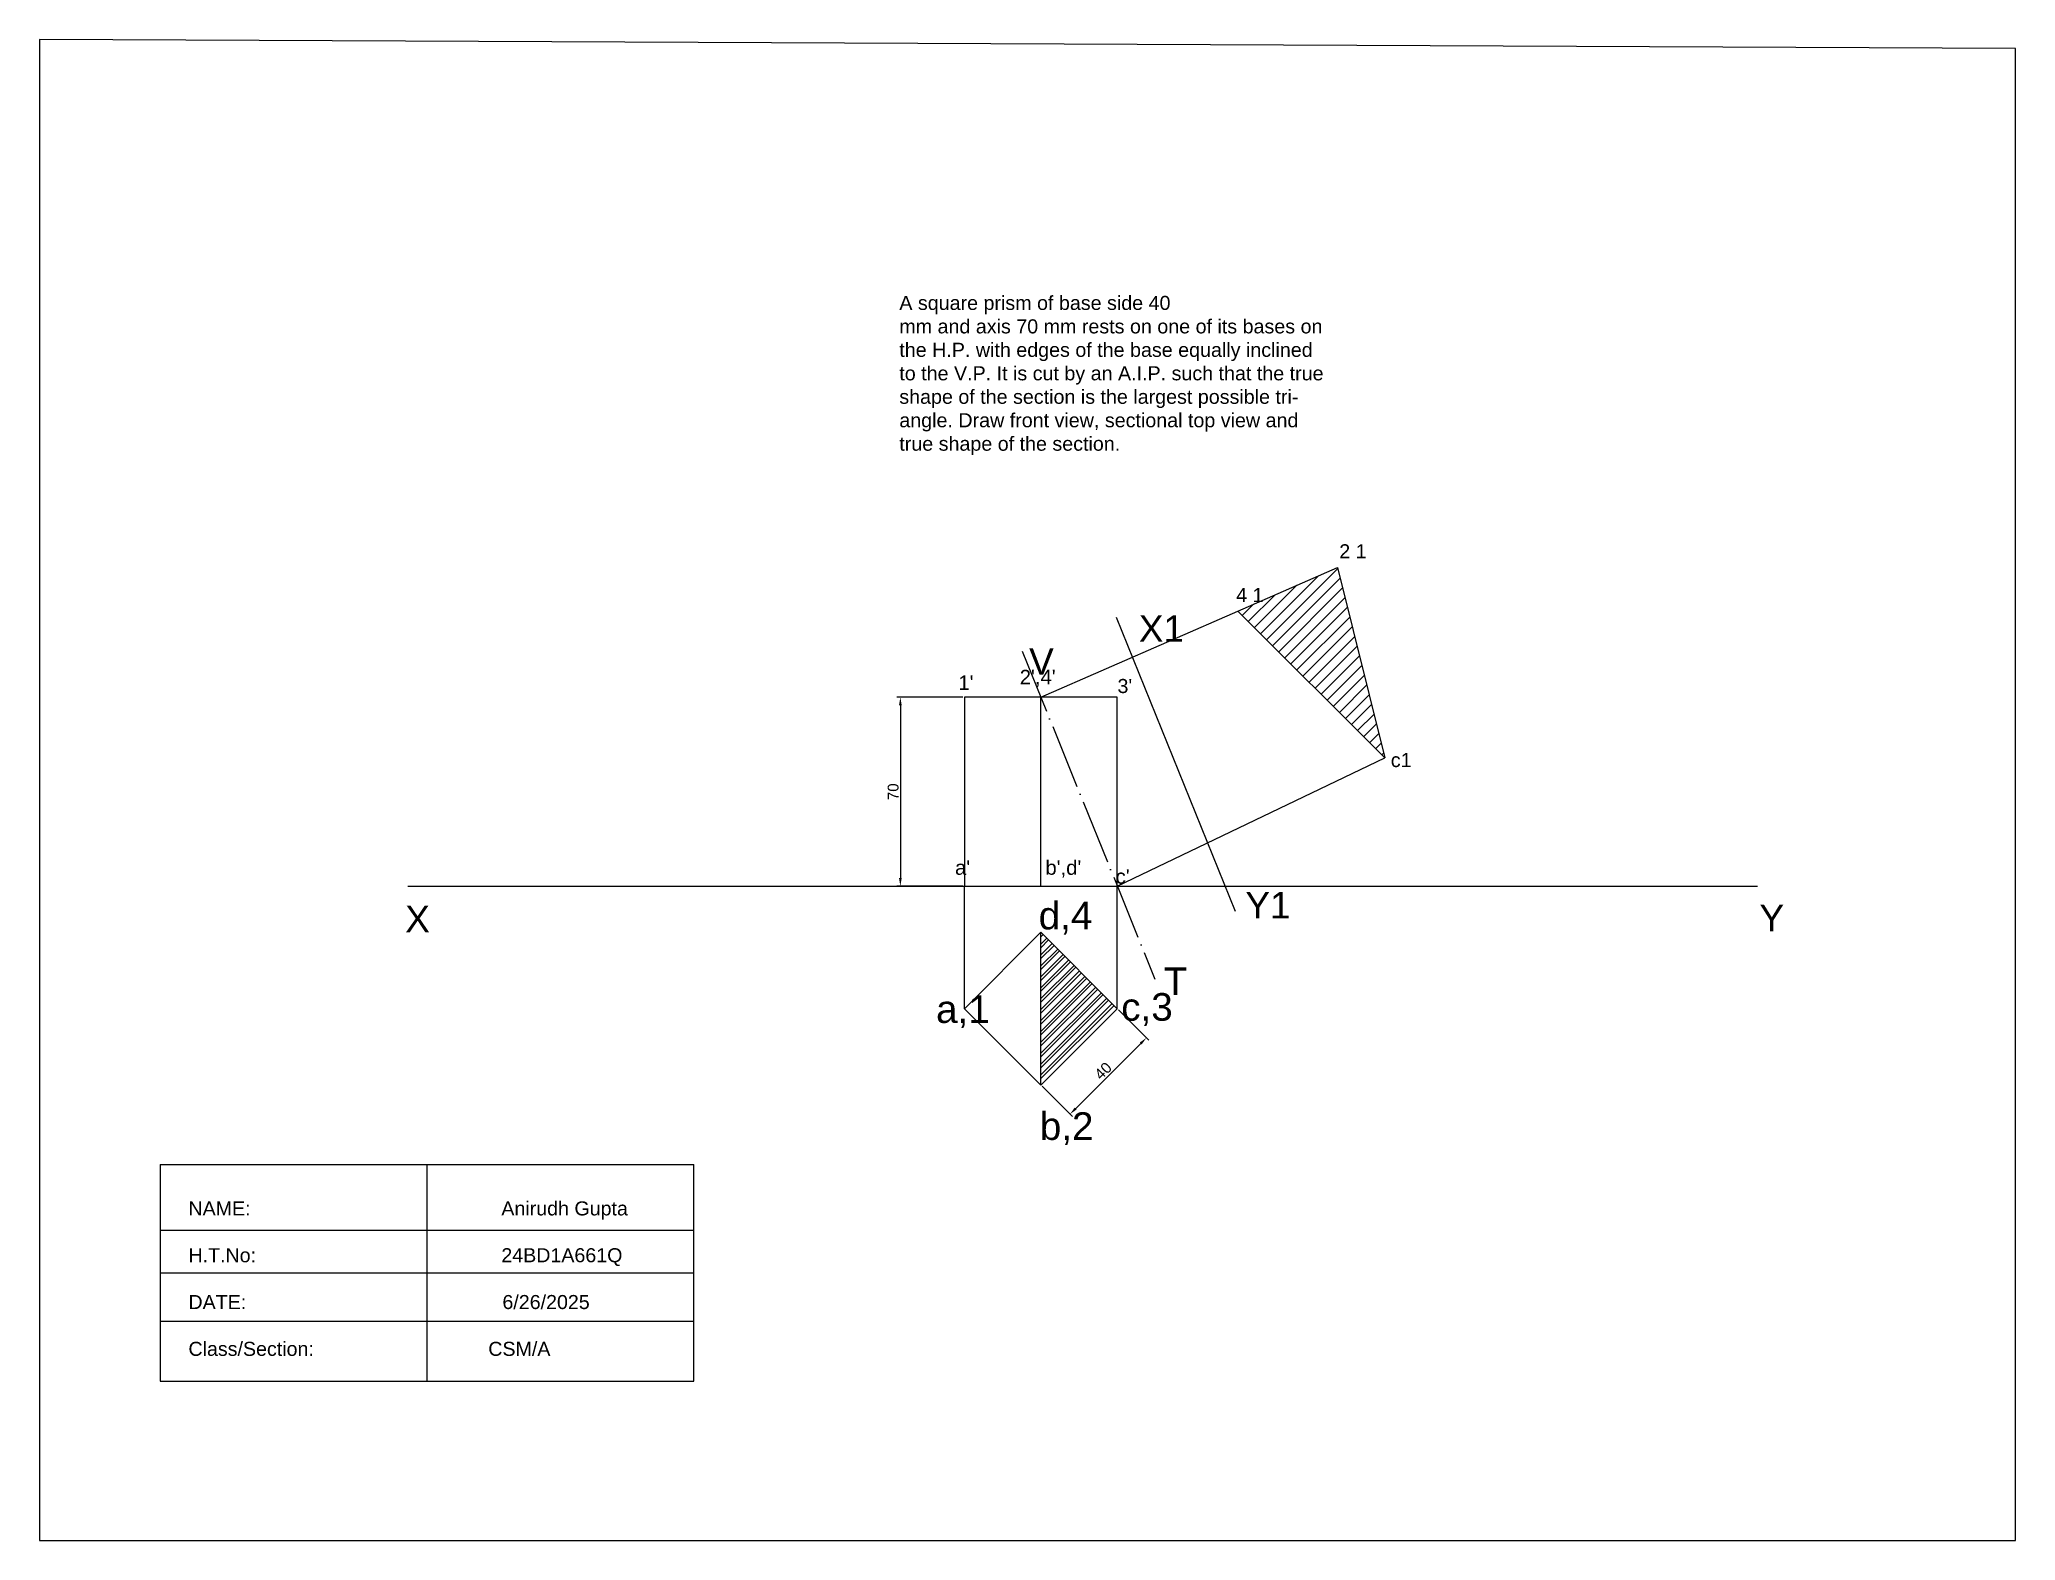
# Model space of a CAD drawing. Header units: millimetres. Extents: x 2302 to 7463, y 1376 to 2015.
# Drawn here: x 3833 to 4564, y 1376 to 1932 of the extents above; entities that cross this region are included whole.
import ezdxf

# ---------------------------------------------------------------- set-up
doc = ezdxf.new("R2010")
doc.units = ezdxf.units.MM
doc.header["$PDMODE"] = 35
doc.header["$PDSIZE"] = 2
doc.linetypes.add('ACAD_ISO04W100', pattern=[30, 24, -3, 0, -3])
doc.styles.get("Standard").update_dxf_attribs({"font": 'arial.ttf'})
doc.dimstyles.new('ISO-25', dxfattribs={"dimtxt": 4, "dimasz": 3, "dimexe": 1.25, "dimexo": 0.625, "dimtad": 1, "dimdec": 0, "dimtxsty": 'Standard', "dimcen": 2.5, "dimclrd": 6, "dimclre": 4, "dimadec": 0, "dimazin": 0, "dimtfac": 1, "dimtdec": 0, "dimtmove": 0, "dimatfit": 3, "dimfxl": 1, "dimarcsym": 1})

msp = doc.modelspace()

# ---------------------------------------------------------------- texts
for s, height, p in [('2 1', 5.213, (4313.85, 1739.74)), ('4 1', 5.213, (4275.68, 1723.55)), ('X1', 9.777, (4239.66, 1708.83)), ('V', 9.78, (4199.05, 1696.62)), ("2',4'", 5.368, (4195.57, 1693.08)), ("1'", 5.368, (4172.86, 1691.01)), ("3'", 5.213, (4231.76, 1689.85)), ('c1', 5.213, (4332.93, 1662.43)), ("a'", 5.368, (4171.62, 1622.53)), ("b',d'", 5.368, (4205.07, 1622.53)), ("c'", 5.368, (4231.08, 1619.23)), ('X', 9.78, (3968.08, 1601.27)), ('d,4', 10.234, (4202.59, 1602.32)), ('Y1', 9.777, (4279.1, 1606.39)), ('Y', 9.78, (4469.42, 1601.66)), ('T', 10.23, (4248.84, 1577.98)), ('a,1', 10.234, (4164.6, 1567.67)), ('c,3', 10.234, (4233.14, 1568.49)), ('b,2', 10.234, (4203, 1524.35))]:
    msp.add_text(s, height=height).set_placement(p)
at = {"insert": (4150.99, 1836.95), "char_height": 5.2133, "width": 164.472, "attachment_point": 1}
msp.add_mtext('A square prism of base side 40\\Pmm and axis 70 mm rests on one of its bases on\\Pthe H.P. with edges of the base equally inclined\\Pto the V.P. It is cut by an A.I.P. such that the true\\Pshape of the section is the largest possible tri-\\Pangle. Draw front view, sectional top view and\\Ptrue shape of the section.', dxfattribs=at)
at = {"insert": (3887.83, 1501.58), "char_height": 5.2, "attachment_point": 1}
msp.add_mtext_dynamic_manual_height_columns('NAME:                                              Anirudh Gupta\\P\\PH.T.No:                                             24BD1A661Q\\P\\PDATE:                                               6/26/2025\\P\\PClass/Section:                                CSM/A', width=175.8995, gutter_width=12.5, heights=[0], dxfattribs=at)

# ---------------------------------------------------------------- blocks, each defined once
blk = doc.blocks.new('*D89')
at = {"color": 4, "lineweight": -2, "transparency": 16777216}
for p, q in [((4232.13, 1572.51), (4243.35, 1561.29)), ((4203.85, 1544.23), (4215.07, 1533))]:
    blk.add_line(p, q, dxfattribs=at)
at = {"color": 6, "lineweight": -2, "transparency": 16777216}
blk.add_line((4216.31, 1536.01), (4240.35, 1560.05), dxfattribs=at)
at = {"color": 6, "transparency": 16777216}
for points in [[(4239.99, 1560.4), (4240.7, 1559.7), (4242.47, 1562.17)], [(4215.95, 1536.36), (4216.66, 1535.66), (4214.18, 1533.89)]]:
    blk.add_solid(points, dxfattribs=at)
at = {"layer": 'Defpoints', "color": 0, "transparency": 16777216}
for p in [(4231.69, 1572.95), (4242.47, 1562.17), (4203.41, 1544.67)]:
    blk.add_point(p, dxfattribs=at)
at = {"color": 0, "transparency": 16777216, "insert": (4226.44, 1549.92), "char_height": 4, "attachment_point": 5, "rotation": 45}
blk.add_mtext('40', dxfattribs=at)
blk = doc.blocks.new('*D90')
at = {"color": 4, "lineweight": -2, "transparency": 16777216}
for p, q in [((4174.5, 1688.29), (4150.13, 1688.29)), ((4174.5, 1618.3), (4150.13, 1618.3))]:
    blk.add_line(p, q, dxfattribs=at)
at = {"color": 6, "lineweight": -2, "transparency": 16777216}
blk.add_line((4151.38, 1685.29), (4151.38, 1621.3), dxfattribs=at)
at = {"color": 6, "transparency": 16777216}
for points in [[(4150.88, 1685.29), (4151.88, 1685.29), (4151.38, 1688.29)], [(4150.88, 1621.3), (4151.88, 1621.3), (4151.38, 1618.3)]]:
    blk.add_solid(points, dxfattribs=at)
at = {"layer": 'Defpoints', "color": 0, "transparency": 16777216}
for p in [(4175.12, 1688.29), (4151.38, 1618.3), (4175.12, 1618.3)]:
    blk.add_point(p, dxfattribs=at)
at = {"color": 0, "transparency": 16777216, "insert": (4148.72, 1653.29), "char_height": 4, "attachment_point": 5, "rotation": 90}
blk.add_mtext('70', dxfattribs=at)

# ---------------------------------------------------------------- dimensions: what is measured, and where the dimension line sits
dim = msp.add_linear_dim(base=(4151.38, 1618.3), p1=(4175.12, 1688.29), p2=(4175.12, 1618.3), angle=90, dimstyle='ISO-25')
dim.commit()
dim.dimension.update_dxf_attribs({"geometry": '*D90', "text_midpoint": (4148.72, 1653.29)})
dim = msp.add_aligned_dim(p1=(4203.41, 1544.67), p2=(4231.69, 1572.95), distance=-15.24, dimstyle='ISO-25')
dim.commit()
dim.dimension.update_dxf_attribs({"geometry": '*D89', "text_midpoint": (4226.44, 1549.92)})

# ---------------------------------------------------------------- hatches: boundary and pattern name
at = {"transparency": 33554687}
h = msp.add_hatch(dxfattribs=at)
h.set_pattern_fill('ANSI31', color=256)
h.paths.add_polyline_path([(4313.22, 1736.39), (4276.28, 1720.21), (4330.76, 1665.91)])
h = msp.add_hatch()
h.set_pattern_fill('ANSI32', color=256, scale=0.3)
h.paths.add_polyline_path([(4231.69, 1572.95), (4203.41, 1601.24), (4203.41, 1544.67)])

# ---------------------------------------------------------------- linework, layer by layer
for p, q in [((3832.7, 1931.9), (3832.7, 1375.99)), ((4564.19, 1928.55), (3832.7, 1931.9)), ((4564.19, 1375.99), (4564.19, 1928.55)), ((4276.28, 1720.21), (4313.22, 1736.39)), ((4313.22, 1736.39), (4330.76, 1665.91)), ((4203.38, 1688.3), (4276.28, 1720.21)), ((4330.76, 1665.91), (4276.28, 1720.21)), ((4231.3, 1717.97), (4275.34, 1609.08)), ((4203.38, 1688.3), (4175.12, 1688.29)), ((4175.12, 1688.29), (4175.12, 1618.3)), ((4231.69, 1688.36), (4203.38, 1688.3)), ((4203.41, 1618.3), (4203.38, 1688.3)), ((4231.69, 1618.3), (4231.69, 1688.36)), ((4231.69, 1618.3), (4330.76, 1665.91)), ((3969.07, 1618.3), (4468.68, 1618.3)), ((4175.12, 1572.95), (4175.12, 1618.3)), ((4231.69, 1572.95), (4231.69, 1618.3)), ((4203.41, 1601.24), (4175.12, 1572.95)), ((4231.69, 1572.95), (4203.41, 1601.24)), ((4203.41, 1544.67), (4203.41, 1601.24)), ((4175.12, 1572.95), (4203.41, 1544.67)), ((4203.41, 1544.67), (4231.69, 1572.95)), ((3877.3, 1515.24), (3877.3, 1435.05)), ((3877.3, 1515.24), (4074.96, 1515.24)), ((3976.13, 1515.24), (3976.13, 1435.05)), ((4074.96, 1435.05), (4074.96, 1515.24)), ((3877.3, 1490.88), (4074.96, 1490.88)), ((3877.3, 1475.14), (4074.96, 1475.14)), ((3877.3, 1457.16), (4074.96, 1457.16)), ((3877.3, 1435.05), (4074.96, 1435.05)), ((3832.7, 1375.99), (4564.19, 1375.99))]:
    msp.add_line(p, q)
at = {"linetype": 'ACAD_ISO04W100'}
msp.add_line((4196.48, 1705.36), (4245.64, 1583.83), dxfattribs=at)

msp.set_redraw_order([(e.dxf.handle, doc.entitydb.next_handle()) for e in msp.query("TEXT MTEXT ATTDEF DIMENSION ARC_DIMENSION")])  # texts and dimensions are drawn at this point

doc.saveas('drawing.dxf')
